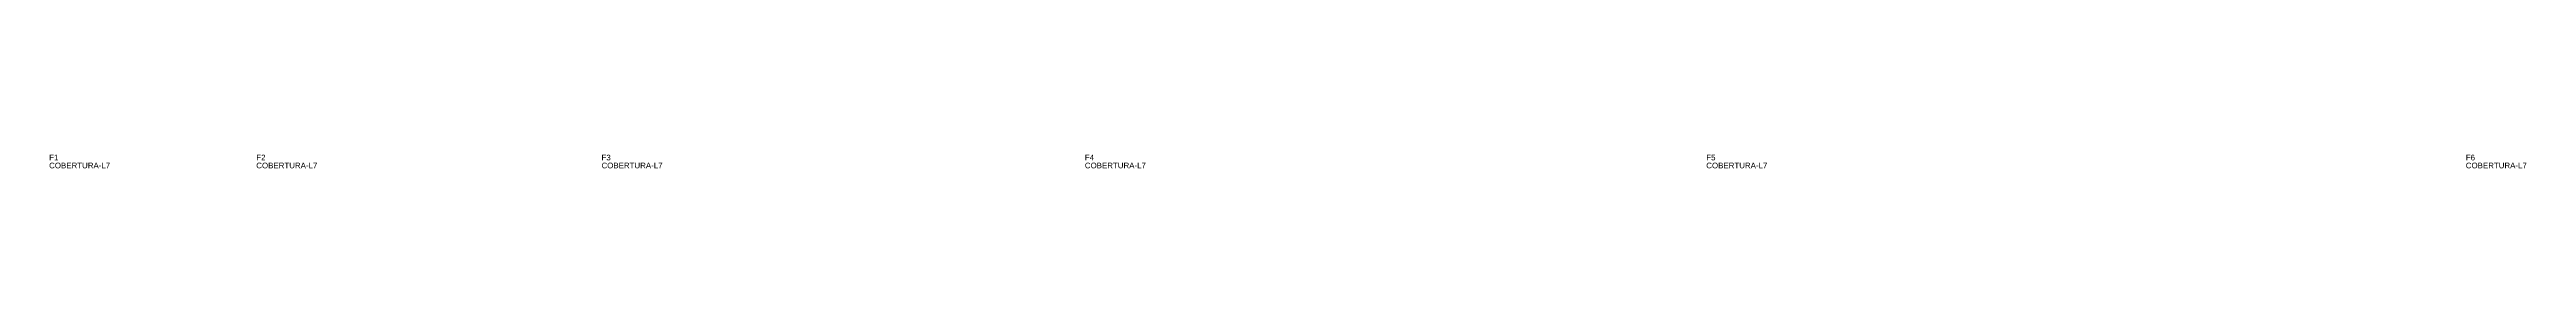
# Model space of a CAD drawing. Header units: metres. Extents: x 222 to 22297, y -1465 to 8893.
# Drawn here: x 284 to 2472, y 767 to 780 of the extents above; entities that cross this region are included whole.
import ezdxf

# ---------------------------------------------------------------- set-up
doc = ezdxf.new("R2010")
doc.units = ezdxf.units.M
doc.layers.add('3', color=3, linetype='CONTINUOUS')
doc.layers.add('AUX00', color=7, linetype='CONTINUOUS')
doc.styles.add('STR_STANDARD', font='arial.ttf')

msp = doc.modelspace()

# ---------------------------------------------------------------- texts
at = {"layer": '3', "style": 'STR_STANDARD'}
for s, p in [('F1', (283.2, 774.43)), ('F1', (283.2, 774.43)), ('F2', (466.2, 774.43)), ('F2', (466.2, 774.43)), ('F3', (771.2, 774.43)), ('F3', (771.2, 774.43)), ('F4', (1198.2, 774.43)), ('F4', (1198.2, 774.43)), ('F5', (1747.2, 774.43)), ('F5', (1747.2, 774.43)), ('F6', (2418.2, 774.43)), ('F6', (2418.2, 774.43))]:
    msp.add_text(s, height=5, dxfattribs=at).set_placement(p)
at = {"layer": 'AUX00', "style": 'STR_STANDARD'}
for p in [(283.2, 767.43), (283.2, 767.43), (466.2, 767.43), (466.2, 767.43), (771.2, 767.43), (771.2, 767.43), (1198.2, 767.43), (1198.2, 767.43), (1747.2, 767.43), (1747.2, 767.43), (2418.2, 767.43), (2418.2, 767.43)]:
    msp.add_text('COBERTURA-L7', height=5, dxfattribs=at).set_placement(p)

doc.saveas('drawing.dxf')
